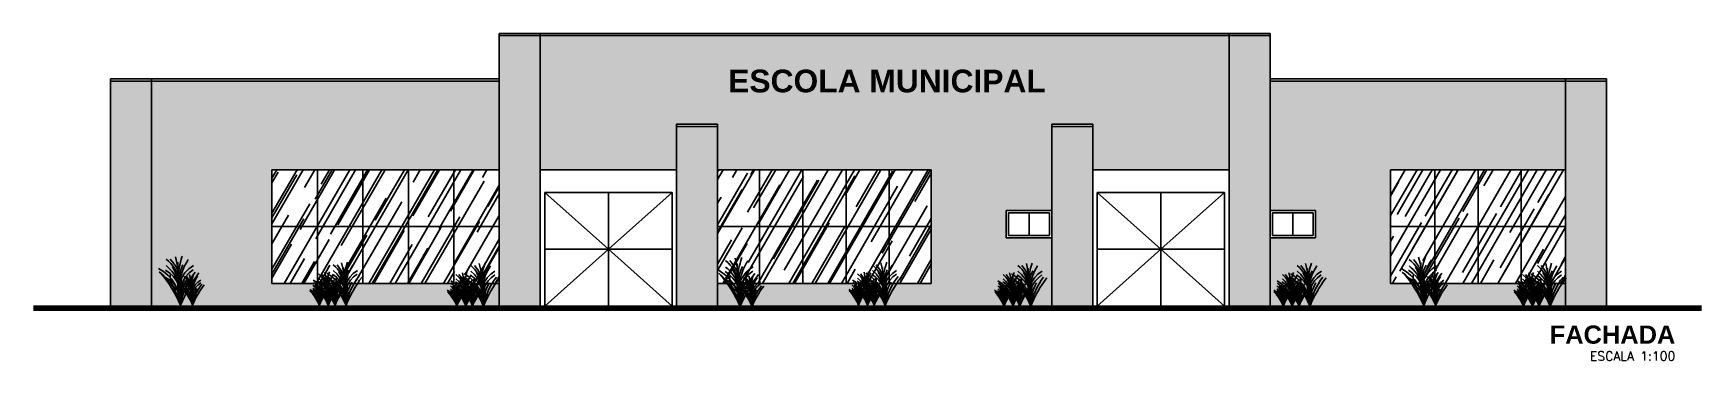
# Model space of a CAD drawing. Extents: x -437 to -220, y 135 to 227.
# Drawn here: x -323.64 to -286.96, y 206.89 to 214.09 of the extents above; entities that cross this region are included whole.
import ezdxf
from ezdxf.enums import TextEntityAlignment as Align

# ---------------------------------------------------------------- set-up
doc = ezdxf.new("R2010")
doc.units = 0
doc.header["$MEASUREMENT"] = 0
for name, color, linetype in [('ALVENARIA', 7, 'CONTINUOUS'), ('ALVENARIA2', 9, 'CONTINUOUS'), ('HATCH', 30, 'CONTINUOUS'), ('JAPOR', 142, 'CONTINUOUS'), ('JARDIM', 90, 'CONTINUOUS'), ('TEXTO2', 40, 'CONTINUOUS'), ('TEXTO5', 5, 'CONTINUOUS')]:
    doc.layers.add(name, color=color, linetype=linetype)
doc.styles.add('SANSSERIFBOLD', font='sasb____.pfb')
doc.styles.add('SIMPLEX', font='SIMPLEX.SHX')
pattern_1 = [(60, (0, 81.377), (0.1169873, 1.20262794), [7.5, -1, 2.5, -0.5]), (60, (0.116, 82.0779), (-0.8259069, -0.1005127), [1.5, -0.165, 3, -0.375]), (60, (-0.24306, 81.80603), (1.0098815, 2.41916605), [4, -0.7, 2, -0.5])]

msp = doc.modelspace()

# ---------------------------------------------------------------- texts
at = {"layer": 'TEXTO2', "style": 'SIMPLEX'}
msp.add_text('ESCALA 1:100', height=0.2, dxfattribs=at).set_placement((-287.534, 206.887), align=Align.RIGHT)
at = {"layer": 'TEXTO5', "style": 'SANSSERIFBOLD'}
msp.add_text('ESCOLA MUNICIPAL', height=0.5, dxfattribs=at).set_placement((-304.87, 212.789), align=Align.CENTER)
msp.add_text('FACHADA', height=0.4, dxfattribs=at).set_placement((-287.534, 207.26), align=Align.RIGHT)

# ---------------------------------------------------------------- hatches: boundary and pattern name
at = {"layer": 'HATCH'}
h = msp.add_hatch(dxfattribs=at)
h.set_pattern_fill('AR-SAND', color=256, scale=0.3, style=0)
h.set_pattern_definition([(37.5, (0, 81.377), (-0.018898, 0.5780471), [0, -0.456, 0, -0.51, 0, -0.4875]), (7.5, (0, 81.377), (0.530933, 0.8466438), [0, -0.246, 0, -0.411, 0, -0.1575]), (327.5, (-0.369, 81.377), (0.93424256, 0.0016977), [0, -0.15, 0, -0.54, 0, -0.705]), (317.5, (-0.369, 81.377), (0.901838, 0.2633027), [0, -0.075, 0, -0.354, 0, -0.405])])
h.paths.add_polyline_path([(-289.946, 208.087), (-289.046, 208.087), (-289.046, 213.037), (-289.946, 213.037)])
h.paths.add_polyline_path([(-296.446, 214.037), (-297.346, 214.037), (-297.346, 208.087), (-296.446, 208.087)])
h.paths.add_polyline_path([(-301.246, 208.087), (-300.346, 208.087), (-300.346, 212.037), (-301.246, 212.037)])
h.paths.add_polyline_path([(-309.496, 208.087), (-308.596, 208.087), (-308.596, 212.037), (-309.496, 212.037)])
h.paths.add_polyline_path([(-312.496, 214.037), (-313.396, 214.037), (-313.396, 208.087), (-312.496, 208.087)])
h.paths.add_polyline_path([(-321.946, 208.087), (-321.046, 208.087), (-321.046, 213.037), (-321.946, 213.037)])
h = msp.add_hatch(dxfattribs=at)
h.set_pattern_fill('DOTS', color=256, scale=2, style=0)
h.set_pattern_definition([(0, (0, 81.37702), (0.0625, 0.125), [0, -0.125])])
h.paths.add_polyline_path([(-321.046, 213.037), (-321.046, 208.087), (-313.396, 208.087), (-313.396, 208.587), (-318.396, 208.587), (-318.396, 211.087), (-313.396, 211.087), (-313.396, 213.037)])
h.paths.add_polyline_path([(-312.496, 211.087), (-309.496, 211.087), (-309.496, 212.087), (-308.596, 212.087), (-308.596, 211.087), (-303.896, 211.087), (-303.896, 208.587), (-308.596, 208.587), (-308.596, 208.087), (-301.246, 208.087), (-301.246, 209.587), (-302.246, 209.587), (-302.246, 210.187), (-301.246, 210.187), (-301.246, 212.087), (-300.346, 212.087), (-300.346, 211.087), (-297.346, 211.087), (-297.346, 214.037), (-312.496, 214.037)])
h.paths.add_polyline_path([(-296.446, 210.187), (-295.446, 210.187), (-295.446, 209.587), (-296.446, 209.587), (-296.446, 208.087), (-289.946, 208.087), (-289.946, 208.587), (-293.796, 208.587), (-293.796, 211.087), (-289.946, 211.087), (-289.946, 213.037), (-296.446, 213.037)])
h.paths.add_polyline_path([(-308.392, 212.642), (-301.348, 212.642), (-301.348, 213.428), (-308.392, 213.428)], flags=24)
at = {"layer": 'JAPOR'}
h = msp.add_hatch(dxfattribs=at)
h.set_pattern_fill('AR-RROOF', color=256, scale=0.5, angle=60, style=0)
h.set_pattern_definition(pattern_1)
h.paths.add_polyline_path([(-317.396, 211.087), (-318.396, 211.087), (-318.396, 209.837), (-317.396, 209.837)])
h.paths.add_polyline_path([(-316.396, 211.087), (-317.396, 211.087), (-317.396, 209.837), (-316.396, 209.837)])
h.paths.add_polyline_path([(-315.396, 211.087), (-316.396, 211.087), (-316.396, 209.837), (-315.396, 209.837)])
h.paths.add_polyline_path([(-314.396, 211.087), (-315.396, 211.087), (-315.396, 209.837), (-314.396, 209.837)])
h.paths.add_polyline_path([(-313.396, 211.087), (-314.396, 211.087), (-314.396, 209.837), (-313.396, 209.837)])
h.paths.add_polyline_path([(-313.396, 209.837), (-314.396, 209.837), (-314.396, 208.587), (-313.396, 208.587)])
h.paths.add_polyline_path([(-314.396, 209.837), (-315.396, 209.837), (-315.396, 208.587), (-314.396, 208.587)])
h.paths.add_polyline_path([(-315.396, 209.837), (-316.396, 209.837), (-316.396, 208.587), (-315.396, 208.587)])
h.paths.add_polyline_path([(-316.396, 209.837), (-317.396, 209.837), (-317.396, 208.587), (-316.396, 208.587)])
h.paths.add_polyline_path([(-317.396, 209.837), (-318.396, 209.837), (-318.396, 208.587), (-317.396, 208.587)])
h = msp.add_hatch(dxfattribs=at)
h.set_pattern_fill('AR-RROOF', color=256, scale=0.5, angle=60, style=0)
h.set_pattern_definition(pattern_1)
h.paths.add_polyline_path([(-307.671, 211.087), (-308.596, 211.087), (-308.596, 209.837), (-307.671, 209.837)])
h.paths.add_polyline_path([(-307.671, 209.837), (-306.721, 209.837), (-306.721, 211.087), (-307.671, 211.087)])
h.paths.add_polyline_path([(-305.771, 211.087), (-306.721, 211.087), (-306.721, 209.837), (-305.771, 209.837)])
h.paths.add_polyline_path([(-304.821, 211.087), (-305.771, 211.087), (-305.771, 209.837), (-304.821, 209.837)])
h.paths.add_polyline_path([(-304.821, 209.837), (-303.896, 209.837), (-303.896, 211.087), (-304.821, 211.087)])
h.paths.add_polyline_path([(-303.896, 208.587), (-303.896, 209.837), (-304.821, 209.837), (-304.821, 208.587)])
h.paths.add_polyline_path([(-304.821, 209.837), (-305.771, 209.837), (-305.771, 208.587), (-304.821, 208.587)])
h.paths.add_polyline_path([(-305.771, 209.837), (-306.721, 209.837), (-306.721, 208.587), (-305.771, 208.587)])
h.paths.add_polyline_path([(-307.671, 208.587), (-306.721, 208.587), (-306.721, 209.837), (-307.671, 209.837)])
h.paths.add_polyline_path([(-308.596, 208.587), (-307.671, 208.587), (-307.671, 209.837), (-308.596, 209.837)])
h = msp.add_hatch(dxfattribs=at)
h.set_pattern_fill('AR-RROOF', color=256, scale=0.5, angle=60, style=0)
h.set_pattern_definition(pattern_1)
h.paths.add_polyline_path([(-292.821, 211.087), (-293.796, 211.087), (-293.796, 209.837), (-292.821, 209.837)])
h.paths.add_polyline_path([(-291.871, 211.087), (-292.821, 211.087), (-292.821, 209.837), (-291.871, 209.837)])
h.paths.add_polyline_path([(-290.921, 211.087), (-291.871, 211.087), (-291.871, 209.837), (-290.921, 209.837)])
h.paths.add_polyline_path([(-289.946, 211.087), (-290.921, 211.087), (-290.921, 209.837), (-289.946, 209.837)])
h.paths.add_polyline_path([(-289.946, 209.837), (-290.921, 209.837), (-290.921, 208.587), (-289.946, 208.587)])
h.paths.add_polyline_path([(-290.921, 209.837), (-291.871, 209.837), (-291.871, 208.587), (-290.921, 208.587)])
h.paths.add_polyline_path([(-291.871, 209.837), (-292.821, 209.837), (-292.821, 208.587), (-291.871, 208.587)])
h.paths.add_polyline_path([(-292.821, 209.837), (-293.796, 209.837), (-293.796, 208.587), (-292.821, 208.587)])

# ---------------------------------------------------------------- linework, layer by layer
at = {"layer": 'ALVENARIA'}
for p, q in [((-313.396, 214.087), (-296.446, 214.087)), ((-313.396, 214.037), (-296.446, 214.037)), ((-321.946, 213.087), (-313.396, 213.087)), ((-321.946, 213.037), (-313.396, 213.037)), ((-296.446, 213.087), (-289.046, 213.087)), ((-296.446, 213.037), (-289.046, 213.037)), ((-309.496, 211.087), (-309.496, 208.087)), ((-300.346, 211.087), (-300.346, 208.087))]:
    msp.add_line(p, q, dxfattribs=at)
at = {"layer": 'ALVENARIA2'}
for p, q in [((-313.396, 214.087), (-313.396, 208.087)), ((-312.496, 214.087), (-312.496, 208.087)), ((-297.346, 214.087), (-297.346, 208.087)), ((-296.446, 214.087), (-296.446, 208.087)), ((-321.946, 213.087), (-321.946, 208.087)), ((-321.046, 213.087), (-321.046, 208.087)), ((-289.946, 213.087), (-289.946, 208.087)), ((-289.046, 213.087), (-289.046, 208.087)), ((-309.496, 212.087), (-309.496, 208.087)), ((-309.496, 212.087), (-308.596, 212.087)), ((-308.596, 212.087), (-308.596, 208.087)), ((-301.246, 212.087), (-301.246, 208.087)), ((-301.246, 212.087), (-300.346, 212.087)), ((-300.346, 212.087), (-300.346, 208.087)), ((-309.496, 212.037), (-308.596, 212.037)), ((-301.246, 212.037), (-300.346, 212.037)), ((-312.496, 211.087), (-309.496, 211.087)), ((-300.346, 211.087), (-297.346, 211.087)), ((-323.643, 208.087), (-286.955, 208.087)), ((-323.643, 208.057), (-286.955, 208.057)), ((-323.643, 208.027), (-286.955, 208.027)), ((-323.643, 207.997), (-286.955, 207.997))]:
    msp.add_line(p, q, dxfattribs=at)
at = {"layer": 'JAPOR'}
for p, q in [((-318.396, 211.087), (-313.396, 211.087)), ((-318.396, 208.587), (-318.396, 211.087)), ((-317.396, 211.087), (-317.396, 208.587)), ((-316.396, 211.087), (-316.396, 208.587)), ((-315.396, 211.087), (-315.396, 208.587)), ((-314.396, 211.087), (-314.396, 208.587)), ((-308.596, 211.087), (-308.596, 208.587)), ((-308.596, 211.087), (-303.896, 211.087)), ((-307.671, 211.087), (-307.671, 208.587)), ((-306.721, 211.087), (-306.721, 208.587)), ((-305.771, 211.087), (-305.771, 208.587)), ((-304.821, 211.087), (-304.821, 208.587)), ((-303.896, 211.087), (-303.896, 208.587)), ((-293.796, 211.087), (-289.946, 211.087)), ((-293.796, 208.587), (-293.796, 211.087)), ((-292.821, 211.087), (-292.821, 208.587)), ((-291.871, 211.087), (-291.871, 208.587)), ((-290.921, 211.087), (-290.921, 208.587)), ((-312.396, 210.587), (-312.396, 208.087)), ((-312.396, 210.587), (-309.596, 210.587)), ((-312.396, 210.587), (-310.996, 209.337)), ((-310.996, 210.587), (-310.996, 208.087)), ((-309.596, 210.587), (-310.996, 209.337)), ((-309.596, 208.087), (-309.596, 210.587)), ((-300.246, 210.587), (-300.246, 208.087)), ((-300.246, 210.587), (-297.446, 210.587)), ((-300.246, 210.587), (-298.846, 209.337)), ((-297.446, 210.587), (-298.846, 209.337)), ((-298.846, 210.587), (-298.846, 208.087)), ((-297.446, 208.087), (-297.446, 210.587)), ((-302.246, 209.587), (-302.246, 210.187)), ((-302.246, 210.187), (-301.246, 210.187)), ((-302.196, 209.637), (-302.196, 210.137)), ((-302.196, 210.137), (-301.296, 210.137)), ((-301.746, 209.637), (-301.746, 210.137)), ((-301.296, 210.137), (-301.296, 209.637)), ((-296.446, 210.187), (-295.446, 210.187)), ((-296.396, 210.137), (-295.496, 210.137)), ((-296.396, 210.137), (-296.396, 209.637)), ((-295.946, 209.637), (-295.946, 210.137)), ((-295.496, 209.637), (-295.496, 210.137)), ((-295.446, 209.587), (-295.446, 210.187)), ((-318.396, 209.837), (-313.396, 209.837)), ((-308.596, 209.837), (-303.896, 209.837)), ((-302.246, 209.587), (-301.246, 209.587)), ((-302.196, 209.637), (-301.296, 209.637)), ((-296.446, 209.587), (-295.446, 209.587)), ((-296.396, 209.637), (-295.496, 209.637)), ((-293.796, 209.837), (-289.946, 209.837)), ((-310.996, 209.337), (-312.396, 208.087)), ((-310.996, 209.337), (-312.396, 209.337)), ((-310.996, 209.337), (-309.596, 208.087)), ((-310.996, 209.337), (-309.596, 209.337)), ((-298.846, 209.337), (-300.246, 208.087)), ((-298.846, 209.337), (-300.246, 209.337)), ((-298.846, 209.337), (-297.446, 208.087)), ((-298.846, 209.337), (-297.446, 209.337)), ((-318.396, 208.587), (-313.396, 208.587)), ((-308.596, 208.587), (-303.896, 208.587)), ((-293.796, 208.587), (-289.946, 208.587))]:
    msp.add_line(p, q, dxfattribs=at)
at = {"layer": 'JARDIM'}
for centre, radius, start, end in [((-321.359, 208.364), 0.988, 344.9797, 50.0693), ((-321.44, 208.409), 1.077, 344.4694, 41.2642), ((-324.033, 208.266), 3.632, 357.5011, 14.419), ((-318.643, 208.587), 1.826, 160.8821, 195.2212), ((-311.727, 208.234), 3.632, 357.5011, 14.419), ((-306.337, 208.556), 1.826, 160.8821, 195.2212), ((-296.696, 208.26), 3.632, 357.5011, 14.419), ((-291.306, 208.581), 1.826, 160.8821, 195.2212), ((-321.33, 208.099), 0.926, 0.5893, 61.5589), ((-321.697, 207.794), 1.331, 13.6645, 51.9336), ((-323.074, 206.943), 2.913, 23.5783, 39.8451), ((-321.104, 208.265), 0.717, 347.3866, 59.1762), ((-321.289, 208.277), 0.9, 349.1565, 51.1963), ((-321.7, 208.271), 1.306, 352.8396, 31.2932), ((-314.542, 208.981), 5.927, 179.2871, 188.4708), ((-319.314, 208.489), 1.155, 154.1019, 199.2519), ((-319.77, 208.384), 0.692, 120.3323, 203.5015), ((-319.17, 208.416), 1.273, 146.8431, 193.987), ((-319.749, 208.313), 0.687, 123.1455, 197.336), ((-318.822, 207.84), 1.606, 141.7571, 170.3854), ((-317.481, 206.922), 3.155, 143.1018, 157.9276), ((-320.745, 208.27), 0.626, 344.9797, 50.0693), ((-322.439, 208.208), 2.3, 357.5011, 14.419), ((-319.025, 208.412), 1.157, 160.8821, 195.2212), ((-317.809, 208.281), 0.676, 344.9797, 50.0693), ((-317.865, 208.312), 0.737, 344.4694, 41.2642), ((-319.639, 208.214), 2.485, 357.5011, 14.419), ((-315.95, 208.434), 1.25, 160.8821, 195.2212), ((-313.144, 208.703), 4.056, 179.2871, 188.4708), ((-317.58, 208.095), 0.814, 0.5893, 61.5589), ((-316.311, 208.316), 0.871, 146.8431, 193.987), ((-317.382, 208.241), 0.63, 347.3866, 59.1762), ((-317.605, 208.328), 0.868, 344.9797, 50.0693), ((-317.544, 208.252), 0.791, 349.1565, 51.1963), ((-317.677, 208.368), 0.947, 344.4694, 41.2642), ((-317.906, 208.246), 1.148, 352.8396, 31.2932), ((-319.956, 208.243), 3.193, 357.5011, 14.419), ((-315.218, 208.525), 1.605, 160.8821, 195.2212), ((-311.612, 208.871), 5.211, 179.2871, 188.4708), ((-315.808, 208.438), 1.016, 154.1019, 199.2519), ((-316.209, 208.346), 0.608, 120.3323, 203.5015), ((-315.681, 208.374), 1.119, 146.8431, 193.987), ((-316.19, 208.283), 0.604, 123.1455, 197.336), ((-314.785, 208.265), 0.676, 344.9797, 50.0693), ((-314.841, 208.296), 0.737, 344.4694, 41.2642), ((-316.615, 208.198), 2.485, 357.5011, 14.419), ((-312.926, 208.418), 1.25, 160.8821, 195.2212), ((-314.556, 208.079), 0.814, 0.5893, 61.5589), ((-313.287, 208.3), 0.871, 146.8431, 193.987), ((-314.357, 208.225), 0.63, 347.3866, 59.1762), ((-314.581, 208.312), 0.868, 344.9797, 50.0693), ((-314.519, 208.236), 0.791, 349.1565, 51.1963), ((-314.653, 208.352), 0.947, 344.4694, 41.2642), ((-314.881, 208.23), 1.148, 352.8396, 31.2932), ((-316.932, 208.227), 3.193, 357.5011, 14.419), ((-308.588, 208.855), 5.211, 179.2871, 188.4708), ((-312.783, 208.422), 1.016, 154.1019, 199.2519), ((-312.193, 208.509), 1.605, 160.8821, 195.2212), ((-313.184, 208.33), 0.608, 120.3323, 203.5015), ((-312.656, 208.358), 1.119, 146.8431, 193.987), ((-313.166, 208.267), 0.604, 123.1455, 197.336), ((-309.025, 208.067), 0.926, 0.5893, 61.5589), ((-309.392, 207.762), 1.331, 13.6645, 51.9336), ((-310.768, 206.911), 2.913, 23.5783, 39.8451), ((-308.799, 208.233), 0.717, 347.3866, 59.1762), ((-309.053, 208.332), 0.988, 344.9797, 50.0693), ((-308.983, 208.245), 0.9, 349.1565, 51.1963), ((-309.135, 208.377), 1.077, 344.4694, 41.2642), ((-309.395, 208.239), 1.306, 352.8396, 31.2932), ((-302.236, 208.949), 5.927, 179.2871, 188.4708), ((-307.009, 208.457), 1.155, 154.1019, 199.2519), ((-307.465, 208.352), 0.692, 120.3323, 203.5015), ((-306.864, 208.384), 1.273, 146.8431, 193.987), ((-307.443, 208.281), 0.687, 123.1455, 197.336), ((-306.516, 207.808), 1.606, 141.7571, 170.3854), ((-305.175, 206.89), 3.155, 143.1018, 157.9276), ((-306.719, 208.38), 1.157, 160.8821, 195.2212), ((-305.952, 208.281), 0.676, 344.9797, 50.0693), ((-306.008, 208.312), 0.737, 344.4694, 41.2642), ((-307.782, 208.214), 2.485, 357.5011, 14.419), ((-304.093, 208.434), 1.25, 160.8821, 195.2212), ((-301.287, 208.703), 4.056, 179.2871, 188.4708), ((-305.723, 208.095), 0.814, 0.5893, 61.5589), ((-304.454, 208.316), 0.871, 146.8431, 193.987), ((-305.524, 208.241), 0.63, 347.3866, 59.1762), ((-305.748, 208.328), 0.868, 344.9797, 50.0693), ((-305.686, 208.252), 0.791, 349.1565, 51.1963), ((-305.82, 208.368), 0.947, 344.4694, 41.2642), ((-306.048, 208.246), 1.148, 352.8396, 31.2932), ((-308.099, 208.243), 3.193, 357.5011, 14.419), ((-299.755, 208.871), 5.211, 179.2871, 188.4708), ((-303.95, 208.438), 1.016, 154.1019, 199.2519), ((-303.36, 208.525), 1.605, 160.8821, 195.2212), ((-304.351, 208.346), 0.608, 120.3323, 203.5015), ((-303.823, 208.374), 1.119, 146.8431, 193.987), ((-304.333, 208.283), 0.604, 123.1455, 197.336), ((-302.751, 208.265), 0.676, 344.9797, 50.0693), ((-302.807, 208.296), 0.737, 344.4694, 41.2642), ((-304.581, 208.198), 2.485, 357.5011, 14.419), ((-300.893, 208.418), 1.25, 160.8821, 195.2212), ((-302.523, 208.079), 0.814, 0.5893, 61.5589), ((-301.253, 208.3), 0.871, 146.8431, 193.987), ((-302.324, 208.225), 0.63, 347.3866, 59.1762), ((-302.548, 208.312), 0.868, 344.9797, 50.0693), ((-302.486, 208.236), 0.791, 349.1565, 51.1963), ((-302.619, 208.352), 0.947, 344.4694, 41.2642), ((-302.848, 208.23), 1.148, 352.8396, 31.2932), ((-304.898, 208.227), 3.193, 357.5011, 14.419), ((-296.555, 208.855), 5.211, 179.2871, 188.4708), ((-300.75, 208.422), 1.016, 154.1019, 199.2519), ((-300.16, 208.509), 1.605, 160.8821, 195.2212), ((-301.151, 208.33), 0.608, 120.3323, 203.5015), ((-300.623, 208.358), 1.119, 146.8431, 193.987), ((-301.132, 208.267), 0.604, 123.1455, 197.336), ((-296.61, 208.265), 0.676, 344.9797, 50.0693), ((-296.666, 208.296), 0.737, 344.4694, 41.2642), ((-298.44, 208.198), 2.485, 357.5011, 14.419), ((-294.751, 208.418), 1.25, 160.8821, 195.2212), ((-296.381, 208.079), 0.814, 0.5893, 61.5589), ((-295.112, 208.3), 0.871, 146.8431, 193.987), ((-296.182, 208.225), 0.63, 347.3866, 59.1762), ((-296.406, 208.312), 0.868, 344.9797, 50.0693), ((-296.345, 208.236), 0.791, 349.1565, 51.1963), ((-296.478, 208.352), 0.947, 344.4694, 41.2642), ((-296.707, 208.23), 1.148, 352.8396, 31.2932), ((-298.757, 208.227), 3.193, 357.5011, 14.419), ((-294.018, 208.509), 1.605, 160.8821, 195.2212), ((-290.413, 208.855), 5.211, 179.2871, 188.4708), ((-294.609, 208.422), 1.016, 154.1019, 199.2519), ((-295.009, 208.33), 0.608, 120.3323, 203.5015), ((-294.482, 208.358), 1.119, 146.8431, 193.987), ((-294.991, 208.267), 0.604, 123.1455, 197.336), ((-293.993, 208.092), 0.926, 0.5893, 61.5589), ((-294.361, 207.787), 1.331, 13.6645, 51.9336), ((-295.737, 206.937), 2.913, 23.5783, 39.8451), ((-293.767, 208.258), 0.717, 347.3866, 59.1762), ((-294.022, 208.358), 0.988, 344.9797, 50.0693), ((-293.952, 208.271), 0.9, 349.1565, 51.1963), ((-294.104, 208.403), 1.077, 344.4694, 41.2642), ((-294.364, 208.265), 1.306, 352.8396, 31.2932), ((-287.205, 208.975), 5.927, 179.2871, 188.4708), ((-291.977, 208.483), 1.155, 154.1019, 199.2519), ((-292.433, 208.378), 0.692, 120.3323, 203.5015), ((-291.833, 208.409), 1.273, 146.8431, 193.987), ((-292.412, 208.306), 0.687, 123.1455, 197.336), ((-291.485, 207.834), 1.606, 141.7571, 170.3854), ((-290.144, 206.916), 3.155, 143.1018, 157.9276), ((-295.102, 208.202), 2.3, 357.5011, 14.419), ((-291.688, 208.405), 1.157, 160.8821, 195.2212), ((-291.329, 208.265), 0.676, 344.9797, 50.0693), ((-291.385, 208.296), 0.737, 344.4694, 41.2642), ((-293.159, 208.198), 2.485, 357.5011, 14.419), ((-289.471, 208.418), 1.25, 160.8821, 195.2212), ((-291.101, 208.079), 0.814, 0.5893, 61.5589), ((-289.831, 208.3), 0.871, 146.8431, 193.987), ((-290.902, 208.225), 0.63, 347.3866, 59.1762), ((-291.125, 208.312), 0.868, 344.9797, 50.0693), ((-291.064, 208.236), 0.791, 349.1565, 51.1963), ((-291.197, 208.352), 0.947, 344.4694, 41.2642), ((-291.426, 208.23), 1.148, 352.8396, 31.2932), ((-293.476, 208.227), 3.193, 357.5011, 14.419), ((-285.133, 208.855), 5.211, 179.2871, 188.4708), ((-288.738, 208.509), 1.605, 160.8821, 195.2212), ((-289.328, 208.422), 1.016, 154.1019, 199.2519), ((-289.729, 208.33), 0.608, 120.3323, 203.5015), ((-289.201, 208.358), 1.119, 146.8431, 193.987), ((-289.71, 208.267), 0.604, 123.1455, 197.336), ((-320.981, 208.184), 0.582, 352.4941, 65.4078), ((-320.727, 208.102), 0.586, 0.5893, 61.5589), ((-320.96, 207.909), 0.843, 13.6645, 51.9336), ((-321.832, 207.37), 1.845, 23.5783, 39.8451), ((-319.449, 208.173), 0.957, 147.5461, 183.8583), ((-320.506, 208.156), 0.369, 352.4941, 65.4078), ((-320.584, 208.207), 0.454, 347.3866, 59.1762), ((-320.701, 208.215), 0.57, 349.1565, 51.1963), ((-320.797, 208.299), 0.682, 344.4694, 41.2642), ((-320.962, 208.211), 0.827, 352.8396, 31.2932), ((-316.427, 208.661), 3.755, 179.2871, 188.4708), ((-319.45, 208.349), 0.732, 154.1019, 199.2519), ((-319.739, 208.283), 0.438, 120.3323, 203.5015), ((-319.359, 208.303), 0.806, 146.8431, 193.987), ((-319.725, 208.238), 0.435, 123.1455, 197.336), ((-319.536, 208.149), 0.606, 147.5461, 183.8583), ((-319.138, 207.938), 1.017, 141.7571, 170.3854), ((-318.289, 207.357), 1.999, 143.1018, 157.9276), ((-317.756, 208.102), 0.401, 0.5893, 61.5589), ((-317.915, 207.97), 0.577, 13.6645, 51.9336), ((-318.511, 207.601), 1.263, 23.5783, 39.8451), ((-317.658, 208.174), 0.311, 347.3866, 59.1762), ((-317.768, 208.217), 0.428, 344.9797, 50.0693), ((-317.738, 208.179), 0.39, 349.1565, 51.1963), ((-317.79, 208.099), 0.634, 0.5893, 61.5589), ((-318.041, 207.891), 0.911, 13.6645, 51.9336), ((-318.983, 207.309), 1.993, 23.5783, 39.8451), ((-317.803, 208.236), 0.467, 344.4694, 41.2642), ((-317.916, 208.176), 0.566, 352.8396, 31.2932), ((-318.927, 208.175), 1.574, 357.5011, 14.419), ((-317.551, 208.158), 0.398, 352.4941, 65.4078), ((-317.635, 208.213), 0.491, 347.3866, 59.1762), ((-316.591, 208.314), 0.792, 160.8821, 195.2212), ((-314.813, 208.484), 2.57, 179.2871, 188.4708), ((-316.882, 208.271), 0.501, 154.1019, 199.2519), ((-317.079, 208.225), 0.3, 120.3323, 203.5015), ((-317.761, 208.222), 0.616, 349.1565, 51.1963), ((-316.819, 208.239), 0.552, 146.8431, 193.987), ((-317.07, 208.195), 0.298, 123.1455, 197.336), ((-316.668, 207.99), 0.696, 141.7571, 170.3854), ((-316.087, 207.592), 1.368, 143.1018, 157.9276), ((-318.043, 208.217), 0.894, 352.8396, 31.2932), ((-317.41, 208.102), 0.401, 0.5893, 61.5589), ((-317.569, 207.97), 0.577, 13.6645, 51.9336), ((-316.41, 208.367), 0.791, 154.1019, 199.2519), ((-318.166, 207.601), 1.263, 23.5783, 39.8451), ((-316.722, 208.295), 0.474, 120.3323, 203.5015), ((-317.903, 207.827), 1.17, 13.6645, 51.9336), ((-316.707, 208.246), 0.47, 123.1455, 197.336), ((-316.502, 208.15), 0.655, 147.5461, 183.8583), ((-316.073, 207.922), 1.099, 141.7571, 170.3854), ((-315.155, 207.294), 2.159, 143.1018, 157.9276), ((-317.312, 208.174), 0.311, 347.3866, 59.1762), ((-317.422, 208.217), 0.428, 344.9797, 50.0693), ((-317.392, 208.179), 0.39, 349.1565, 51.1963), ((-319.113, 207.079), 2.56, 23.5783, 39.8451), ((-317.458, 208.236), 0.467, 344.4694, 41.2642), ((-317.571, 208.176), 0.566, 352.8396, 31.2932), ((-317.274, 208.17), 0.512, 352.4941, 65.4078), ((-318.582, 208.175), 1.574, 357.5011, 14.419), ((-316.245, 208.314), 0.792, 160.8821, 195.2212), ((-314.467, 208.484), 2.57, 179.2871, 188.4708), ((-316.536, 208.271), 0.501, 154.1019, 199.2519), ((-316.734, 208.225), 0.3, 120.3323, 203.5015), ((-316.473, 208.239), 0.552, 146.8431, 193.987), ((-316.724, 208.195), 0.298, 123.1455, 197.336), ((-316.323, 207.99), 0.696, 141.7571, 170.3854), ((-315.741, 207.592), 1.368, 143.1018, 157.9276), ((-315.927, 208.16), 0.842, 147.5461, 183.8583), ((-315.375, 207.868), 1.411, 141.7571, 170.3854), ((-314.196, 207.061), 2.774, 143.1018, 157.9276), ((-314.731, 208.086), 0.401, 0.5893, 61.5589), ((-314.891, 207.954), 0.577, 13.6645, 51.9336), ((-315.487, 207.585), 1.263, 23.5783, 39.8451), ((-314.633, 208.158), 0.311, 347.3866, 59.1762), ((-314.744, 208.201), 0.428, 344.9797, 50.0693), ((-314.713, 208.163), 0.39, 349.1565, 51.1963), ((-314.765, 208.083), 0.634, 0.5893, 61.5589), ((-315.017, 207.875), 0.911, 13.6645, 51.9336), ((-315.959, 207.293), 1.993, 23.5783, 39.8451), ((-314.779, 208.22), 0.467, 344.4694, 41.2642), ((-314.892, 208.16), 0.566, 352.8396, 31.2932), ((-315.903, 208.159), 1.574, 357.5011, 14.419), ((-314.527, 208.142), 0.398, 352.4941, 65.4078), ((-314.611, 208.197), 0.491, 347.3866, 59.1762), ((-313.566, 208.298), 0.792, 160.8821, 195.2212), ((-311.789, 208.468), 2.57, 179.2871, 188.4708), ((-313.857, 208.255), 0.501, 154.1019, 199.2519), ((-314.055, 208.209), 0.3, 120.3323, 203.5015), ((-314.737, 208.206), 0.616, 349.1565, 51.1963), ((-313.795, 208.223), 0.552, 146.8431, 193.987), ((-314.046, 208.179), 0.298, 123.1455, 197.336), ((-313.644, 207.974), 0.696, 141.7571, 170.3854), ((-313.063, 207.576), 1.368, 143.1018, 157.9276), ((-315.019, 208.201), 0.894, 352.8396, 31.2932), ((-314.386, 208.086), 0.401, 0.5893, 61.5589), ((-314.545, 207.954), 0.577, 13.6645, 51.9336), ((-310.12, 208.687), 4.056, 179.2871, 188.4708), ((-313.385, 208.351), 0.791, 154.1019, 199.2519), ((-315.142, 207.585), 1.263, 23.5783, 39.8451), ((-313.698, 208.279), 0.474, 120.3323, 203.5015), ((-314.879, 207.811), 1.17, 13.6645, 51.9336), ((-313.683, 208.23), 0.47, 123.1455, 197.336), ((-313.478, 208.134), 0.655, 147.5461, 183.8583), ((-313.048, 207.906), 1.099, 141.7571, 170.3854), ((-312.131, 207.279), 2.159, 143.1018, 157.9276), ((-314.288, 208.158), 0.311, 347.3866, 59.1762), ((-316.089, 207.063), 2.56, 23.5783, 39.8451), ((-314.398, 208.201), 0.428, 344.9797, 50.0693), ((-314.368, 208.163), 0.39, 349.1565, 51.1963), ((-314.434, 208.22), 0.467, 344.4694, 41.2642), ((-314.546, 208.16), 0.566, 352.8396, 31.2932), ((-314.249, 208.154), 0.512, 352.4941, 65.4078), ((-315.557, 208.159), 1.574, 357.5011, 14.419), ((-313.221, 208.298), 0.792, 160.8821, 195.2212), ((-311.443, 208.468), 2.57, 179.2871, 188.4708), ((-313.512, 208.255), 0.501, 154.1019, 199.2519), ((-313.709, 208.209), 0.3, 120.3323, 203.5015), ((-313.449, 208.223), 0.552, 146.8431, 193.987), ((-313.7, 208.179), 0.298, 123.1455, 197.336), ((-313.298, 207.974), 0.696, 141.7571, 170.3854), ((-312.717, 207.576), 1.368, 143.1018, 157.9276), ((-312.902, 208.144), 0.842, 147.5461, 183.8583), ((-312.35, 207.852), 1.411, 141.7571, 170.3854), ((-311.172, 207.045), 2.774, 143.1018, 157.9276), ((-308.676, 208.152), 0.582, 352.4941, 65.4078), ((-308.422, 208.07), 0.586, 0.5893, 61.5589), ((-308.655, 207.877), 0.843, 13.6645, 51.9336), ((-309.526, 207.338), 1.845, 23.5783, 39.8451), ((-307.144, 208.141), 0.957, 147.5461, 183.8583), ((-308.201, 208.124), 0.369, 352.4941, 65.4078), ((-308.279, 208.175), 0.454, 347.3866, 59.1762), ((-308.44, 208.238), 0.626, 344.9797, 50.0693), ((-308.396, 208.183), 0.57, 349.1565, 51.1963), ((-308.492, 208.267), 0.682, 344.4694, 41.2642), ((-308.656, 208.179), 0.827, 352.8396, 31.2932), ((-310.134, 208.176), 2.3, 357.5011, 14.419), ((-304.122, 208.629), 3.755, 179.2871, 188.4708), ((-307.145, 208.317), 0.732, 154.1019, 199.2519), ((-307.434, 208.251), 0.438, 120.3323, 203.5015), ((-307.053, 208.271), 0.806, 146.8431, 193.987), ((-307.42, 208.206), 0.435, 123.1455, 197.336), ((-307.23, 208.117), 0.606, 147.5461, 183.8583), ((-306.833, 207.906), 1.017, 141.7571, 170.3854), ((-305.983, 207.325), 1.999, 143.1018, 157.9276), ((-305.898, 208.102), 0.401, 0.5893, 61.5589), ((-306.058, 207.97), 0.577, 13.6645, 51.9336), ((-306.654, 207.601), 1.263, 23.5783, 39.8451), ((-305.8, 208.174), 0.311, 347.3866, 59.1762), ((-305.911, 208.217), 0.428, 344.9797, 50.0693), ((-305.88, 208.179), 0.39, 349.1565, 51.1963), ((-305.932, 208.099), 0.634, 0.5893, 61.5589), ((-306.184, 207.891), 0.911, 13.6645, 51.9336), ((-307.126, 207.309), 1.993, 23.5783, 39.8451), ((-305.946, 208.236), 0.467, 344.4694, 41.2642), ((-306.059, 208.176), 0.566, 352.8396, 31.2932), ((-307.07, 208.175), 1.574, 357.5011, 14.419), ((-305.694, 208.158), 0.398, 352.4941, 65.4078), ((-305.778, 208.213), 0.491, 347.3866, 59.1762), ((-304.733, 208.314), 0.792, 160.8821, 195.2212), ((-302.956, 208.484), 2.57, 179.2871, 188.4708), ((-305.024, 208.271), 0.501, 154.1019, 199.2519), ((-305.222, 208.225), 0.3, 120.3323, 203.5015), ((-305.904, 208.222), 0.616, 349.1565, 51.1963), ((-304.962, 208.239), 0.552, 146.8431, 193.987), ((-305.213, 208.195), 0.298, 123.1455, 197.336), ((-304.811, 207.99), 0.696, 141.7571, 170.3854), ((-304.23, 207.592), 1.368, 143.1018, 157.9276), ((-306.186, 208.217), 0.894, 352.8396, 31.2932), ((-305.553, 208.102), 0.401, 0.5893, 61.5589), ((-305.712, 207.97), 0.577, 13.6645, 51.9336), ((-304.552, 208.367), 0.791, 154.1019, 199.2519), ((-306.309, 207.601), 1.263, 23.5783, 39.8451), ((-304.865, 208.295), 0.474, 120.3323, 203.5015), ((-306.046, 207.827), 1.17, 13.6645, 51.9336), ((-304.85, 208.246), 0.47, 123.1455, 197.336), ((-304.645, 208.15), 0.655, 147.5461, 183.8583), ((-304.215, 207.922), 1.099, 141.7571, 170.3854), ((-303.298, 207.294), 2.159, 143.1018, 157.9276), ((-305.455, 208.174), 0.311, 347.3866, 59.1762), ((-307.256, 207.079), 2.56, 23.5783, 39.8451), ((-305.565, 208.217), 0.428, 344.9797, 50.0693), ((-305.535, 208.179), 0.39, 349.1565, 51.1963), ((-305.601, 208.236), 0.467, 344.4694, 41.2642), ((-305.713, 208.176), 0.566, 352.8396, 31.2932), ((-305.416, 208.17), 0.512, 352.4941, 65.4078), ((-306.724, 208.175), 1.574, 357.5011, 14.419), ((-304.388, 208.314), 0.792, 160.8821, 195.2212), ((-302.61, 208.484), 2.57, 179.2871, 188.4708), ((-304.679, 208.271), 0.501, 154.1019, 199.2519), ((-304.876, 208.225), 0.3, 120.3323, 203.5015), ((-304.616, 208.239), 0.552, 146.8431, 193.987), ((-304.867, 208.195), 0.298, 123.1455, 197.336), ((-304.465, 207.99), 0.696, 141.7571, 170.3854), ((-303.884, 207.592), 1.368, 143.1018, 157.9276), ((-304.069, 208.16), 0.842, 147.5461, 183.8583), ((-303.518, 207.868), 1.411, 141.7571, 170.3854), ((-302.339, 207.061), 2.774, 143.1018, 157.9276), ((-302.698, 208.086), 0.401, 0.5893, 61.5589), ((-302.857, 207.954), 0.577, 13.6645, 51.9336), ((-303.454, 207.585), 1.263, 23.5783, 39.8451), ((-302.6, 208.158), 0.311, 347.3866, 59.1762), ((-302.71, 208.201), 0.428, 344.9797, 50.0693), ((-302.68, 208.163), 0.39, 349.1565, 51.1963), ((-302.732, 208.083), 0.634, 0.5893, 61.5589), ((-302.983, 207.875), 0.911, 13.6645, 51.9336), ((-303.925, 207.293), 1.993, 23.5783, 39.8451), ((-302.746, 208.22), 0.467, 344.4694, 41.2642), ((-302.858, 208.16), 0.566, 352.8396, 31.2932), ((-303.869, 208.159), 1.574, 357.5011, 14.419), ((-302.493, 208.142), 0.398, 352.4941, 65.4078), ((-302.577, 208.197), 0.491, 347.3866, 59.1762), ((-299.755, 208.468), 2.57, 179.2871, 188.4708), ((-301.824, 208.255), 0.501, 154.1019, 199.2519), ((-301.533, 208.298), 0.792, 160.8821, 195.2212), ((-302.022, 208.209), 0.3, 120.3323, 203.5015), ((-302.704, 208.206), 0.616, 349.1565, 51.1963), ((-301.761, 208.223), 0.552, 146.8431, 193.987), ((-302.012, 208.179), 0.298, 123.1455, 197.336), ((-301.61, 207.974), 0.696, 141.7571, 170.3854), ((-301.029, 207.576), 1.368, 143.1018, 157.9276), ((-302.985, 208.201), 0.894, 352.8396, 31.2932), ((-302.352, 208.086), 0.401, 0.5893, 61.5589), ((-302.512, 207.954), 0.577, 13.6645, 51.9336), ((-298.086, 208.687), 4.056, 179.2871, 188.4708), ((-301.352, 208.351), 0.791, 154.1019, 199.2519), ((-303.108, 207.585), 1.263, 23.5783, 39.8451), ((-301.664, 208.279), 0.474, 120.3323, 203.5015), ((-302.845, 207.811), 1.17, 13.6645, 51.9336), ((-301.65, 208.23), 0.47, 123.1455, 197.336), ((-301.445, 208.134), 0.655, 147.5461, 183.8583), ((-301.015, 207.906), 1.099, 141.7571, 170.3854), ((-300.097, 207.279), 2.159, 143.1018, 157.9276), ((-302.254, 208.158), 0.311, 347.3866, 59.1762), ((-304.055, 207.063), 2.56, 23.5783, 39.8451), ((-302.365, 208.201), 0.428, 344.9797, 50.0693), ((-302.334, 208.163), 0.39, 349.1565, 51.1963), ((-302.4, 208.22), 0.467, 344.4694, 41.2642), ((-302.513, 208.16), 0.566, 352.8396, 31.2932), ((-302.216, 208.154), 0.512, 352.4941, 65.4078), ((-303.524, 208.159), 1.574, 357.5011, 14.419), ((-301.187, 208.298), 0.792, 160.8821, 195.2212), ((-299.41, 208.468), 2.57, 179.2871, 188.4708), ((-301.478, 208.255), 0.501, 154.1019, 199.2519), ((-301.676, 208.209), 0.3, 120.3323, 203.5015), ((-301.416, 208.223), 0.552, 146.8431, 193.987), ((-301.667, 208.179), 0.298, 123.1455, 197.336), ((-301.265, 207.974), 0.696, 141.7571, 170.3854), ((-300.684, 207.576), 1.368, 143.1018, 157.9276), ((-300.869, 208.144), 0.842, 147.5461, 183.8583), ((-300.317, 207.852), 1.411, 141.7571, 170.3854), ((-299.138, 207.045), 2.774, 143.1018, 157.9276), ((-296.557, 208.086), 0.401, 0.5893, 61.5589), ((-296.716, 207.954), 0.577, 13.6645, 51.9336), ((-297.312, 207.585), 1.263, 23.5783, 39.8451), ((-296.459, 208.158), 0.311, 347.3866, 59.1762), ((-296.569, 208.201), 0.428, 344.9797, 50.0693), ((-296.538, 208.163), 0.39, 349.1565, 51.1963), ((-296.591, 208.083), 0.634, 0.5893, 61.5589), ((-296.842, 207.875), 0.911, 13.6645, 51.9336), ((-297.784, 207.293), 1.993, 23.5783, 39.8451), ((-296.604, 208.22), 0.467, 344.4694, 41.2642), ((-296.717, 208.16), 0.566, 352.8396, 31.2932), ((-297.728, 208.159), 1.574, 357.5011, 14.419), ((-296.352, 208.142), 0.398, 352.4941, 65.4078), ((-296.436, 208.197), 0.491, 347.3866, 59.1762), ((-295.391, 208.298), 0.792, 160.8821, 195.2212), ((-293.614, 208.468), 2.57, 179.2871, 188.4708), ((-295.682, 208.255), 0.501, 154.1019, 199.2519), ((-295.88, 208.209), 0.3, 120.3323, 203.5015), ((-296.562, 208.206), 0.616, 349.1565, 51.1963), ((-295.62, 208.223), 0.552, 146.8431, 193.987), ((-295.871, 208.179), 0.298, 123.1455, 197.336), ((-295.469, 207.974), 0.696, 141.7571, 170.3854), ((-294.888, 207.576), 1.368, 143.1018, 157.9276), ((-296.844, 208.201), 0.894, 352.8396, 31.2932), ((-296.211, 208.086), 0.401, 0.5893, 61.5589), ((-296.37, 207.954), 0.577, 13.6645, 51.9336), ((-291.945, 208.687), 4.056, 179.2871, 188.4708), ((-295.211, 208.351), 0.791, 154.1019, 199.2519), ((-296.967, 207.585), 1.263, 23.5783, 39.8451), ((-295.523, 208.279), 0.474, 120.3323, 203.5015), ((-296.704, 207.811), 1.17, 13.6645, 51.9336), ((-295.508, 208.23), 0.47, 123.1455, 197.336), ((-295.303, 208.134), 0.655, 147.5461, 183.8583), ((-294.874, 207.906), 1.099, 141.7571, 170.3854), ((-293.956, 207.279), 2.159, 143.1018, 157.9276), ((-296.113, 208.158), 0.311, 347.3866, 59.1762), ((-297.914, 207.063), 2.56, 23.5783, 39.8451), ((-296.223, 208.201), 0.428, 344.9797, 50.0693), ((-296.193, 208.163), 0.39, 349.1565, 51.1963), ((-296.259, 208.22), 0.467, 344.4694, 41.2642), ((-296.371, 208.16), 0.566, 352.8396, 31.2932), ((-296.075, 208.154), 0.512, 352.4941, 65.4078), ((-297.382, 208.159), 1.574, 357.5011, 14.419), ((-293.268, 208.468), 2.57, 179.2871, 188.4708), ((-295.337, 208.255), 0.501, 154.1019, 199.2519), ((-295.046, 208.298), 0.792, 160.8821, 195.2212), ((-295.535, 208.209), 0.3, 120.3323, 203.5015), ((-295.274, 208.223), 0.552, 146.8431, 193.987), ((-295.525, 208.179), 0.298, 123.1455, 197.336), ((-295.123, 207.974), 0.696, 141.7571, 170.3854), ((-294.542, 207.576), 1.368, 143.1018, 157.9276), ((-294.728, 208.144), 0.842, 147.5461, 183.8583), ((-294.176, 207.852), 1.411, 141.7571, 170.3854), ((-292.997, 207.045), 2.774, 143.1018, 157.9276), ((-293.645, 208.178), 0.582, 352.4941, 65.4078), ((-293.39, 208.096), 0.586, 0.5893, 61.5589), ((-293.623, 207.903), 0.843, 13.6645, 51.9336), ((-294.495, 207.364), 1.845, 23.5783, 39.8451), ((-292.113, 208.166), 0.957, 147.5461, 183.8583), ((-293.17, 208.15), 0.369, 352.4941, 65.4078), ((-293.247, 208.201), 0.454, 347.3866, 59.1762), ((-293.408, 208.264), 0.626, 344.9797, 50.0693), ((-293.364, 208.209), 0.57, 349.1565, 51.1963), ((-293.46, 208.292), 0.682, 344.4694, 41.2642), ((-293.625, 208.205), 0.827, 352.8396, 31.2932), ((-289.09, 208.655), 3.755, 179.2871, 188.4708), ((-292.113, 208.343), 0.732, 154.1019, 199.2519), ((-292.402, 208.276), 0.438, 120.3323, 203.5015), ((-292.022, 208.297), 0.806, 146.8431, 193.987), ((-292.389, 208.231), 0.435, 123.1455, 197.336), ((-292.199, 208.143), 0.606, 147.5461, 183.8583), ((-291.801, 207.932), 1.017, 141.7571, 170.3854), ((-290.952, 207.351), 1.999, 143.1018, 157.9276), ((-291.276, 208.086), 0.401, 0.5893, 61.5589), ((-291.435, 207.954), 0.577, 13.6645, 51.9336), ((-292.032, 207.585), 1.263, 23.5783, 39.8451), ((-291.178, 208.158), 0.311, 347.3866, 59.1762), ((-291.288, 208.201), 0.428, 344.9797, 50.0693), ((-291.258, 208.163), 0.39, 349.1565, 51.1963), ((-291.31, 208.083), 0.634, 0.5893, 61.5589), ((-291.561, 207.875), 0.911, 13.6645, 51.9336), ((-292.503, 207.293), 1.993, 23.5783, 39.8451), ((-291.324, 208.22), 0.467, 344.4694, 41.2642), ((-291.436, 208.16), 0.566, 352.8396, 31.2932), ((-292.447, 208.159), 1.574, 357.5011, 14.419), ((-291.071, 208.142), 0.398, 352.4941, 65.4078), ((-291.155, 208.197), 0.491, 347.3866, 59.1762), ((-288.333, 208.468), 2.57, 179.2871, 188.4708), ((-290.402, 208.255), 0.501, 154.1019, 199.2519), ((-290.111, 208.298), 0.792, 160.8821, 195.2212), ((-290.6, 208.209), 0.3, 120.3323, 203.5015), ((-291.281, 208.206), 0.616, 349.1565, 51.1963), ((-290.339, 208.223), 0.552, 146.8431, 193.987), ((-290.59, 208.179), 0.298, 123.1455, 197.336), ((-290.188, 207.974), 0.696, 141.7571, 170.3854), ((-289.607, 207.576), 1.368, 143.1018, 157.9276), ((-291.563, 208.201), 0.894, 352.8396, 31.2932), ((-290.93, 208.086), 0.401, 0.5893, 61.5589), ((-291.09, 207.954), 0.577, 13.6645, 51.9336), ((-286.664, 208.687), 4.056, 179.2871, 188.4708), ((-289.93, 208.351), 0.791, 154.1019, 199.2519), ((-291.686, 207.585), 1.263, 23.5783, 39.8451), ((-290.242, 208.279), 0.474, 120.3323, 203.5015), ((-291.423, 207.811), 1.17, 13.6645, 51.9336), ((-290.228, 208.23), 0.47, 123.1455, 197.336), ((-290.023, 208.134), 0.655, 147.5461, 183.8583), ((-289.593, 207.906), 1.099, 141.7571, 170.3854), ((-288.675, 207.279), 2.159, 143.1018, 157.9276), ((-290.832, 208.158), 0.311, 347.3866, 59.1762), ((-292.633, 207.063), 2.56, 23.5783, 39.8451), ((-290.943, 208.201), 0.428, 344.9797, 50.0693), ((-290.912, 208.163), 0.39, 349.1565, 51.1963), ((-290.978, 208.22), 0.467, 344.4694, 41.2642), ((-291.091, 208.16), 0.566, 352.8396, 31.2932), ((-290.794, 208.154), 0.512, 352.4941, 65.4078), ((-292.102, 208.159), 1.574, 357.5011, 14.419), ((-289.765, 208.298), 0.792, 160.8821, 195.2212), ((-287.988, 208.468), 2.57, 179.2871, 188.4708), ((-290.056, 208.255), 0.501, 154.1019, 199.2519), ((-290.254, 208.209), 0.3, 120.3323, 203.5015), ((-289.994, 208.223), 0.552, 146.8431, 193.987), ((-290.245, 208.179), 0.298, 123.1455, 197.336), ((-289.843, 207.974), 0.696, 141.7571, 170.3854), ((-289.262, 207.576), 1.368, 143.1018, 157.9276), ((-289.447, 208.144), 0.842, 147.5461, 183.8583), ((-288.895, 207.852), 1.411, 141.7571, 170.3854), ((-287.716, 207.045), 2.774, 143.1018, 157.9276), ((-317.604, 208.139), 0.252, 352.4941, 65.4078), ((-316.94, 208.134), 0.415, 147.5461, 183.8583), ((-317.259, 208.139), 0.252, 352.4941, 65.4078), ((-316.595, 208.134), 0.415, 147.5461, 183.8583), ((-314.58, 208.123), 0.252, 352.4941, 65.4078), ((-313.916, 208.118), 0.415, 147.5461, 183.8583), ((-314.235, 208.123), 0.252, 352.4941, 65.4078), ((-313.57, 208.118), 0.415, 147.5461, 183.8583), ((-305.747, 208.139), 0.252, 352.4941, 65.4078), ((-305.083, 208.134), 0.415, 147.5461, 183.8583), ((-305.402, 208.139), 0.252, 352.4941, 65.4078), ((-304.737, 208.134), 0.415, 147.5461, 183.8583), ((-302.547, 208.123), 0.252, 352.4941, 65.4078), ((-301.883, 208.118), 0.415, 147.5461, 183.8583), ((-302.201, 208.123), 0.252, 352.4941, 65.4078), ((-301.537, 208.118), 0.415, 147.5461, 183.8583), ((-296.405, 208.123), 0.252, 352.4941, 65.4078), ((-295.741, 208.118), 0.415, 147.5461, 183.8583), ((-296.06, 208.123), 0.252, 352.4941, 65.4078), ((-295.396, 208.118), 0.415, 147.5461, 183.8583), ((-291.125, 208.123), 0.252, 352.4941, 65.4078), ((-290.461, 208.118), 0.415, 147.5461, 183.8583), ((-290.779, 208.123), 0.252, 352.4941, 65.4078), ((-290.115, 208.118), 0.415, 147.5461, 183.8583)]:
    msp.add_arc(centre, radius, start, end, dxfattribs=at)
for points in [[(-320.404, 208.108), (-320.454, 208.402), (-320.601, 208.566), (-320.633, 208.778)], [(-293.068, 208.102), (-293.117, 208.396), (-293.264, 208.559), (-293.297, 208.772)], [(-320.141, 208.108), (-320.172, 208.294), (-320.265, 208.398), (-320.286, 208.533)], [(-317.354, 208.106), (-317.376, 208.233), (-317.439, 208.304), (-317.454, 208.396)], [(-317.156, 208.106), (-317.19, 208.307), (-317.29, 208.419), (-317.313, 208.565)], [(-317.009, 208.106), (-317.03, 208.233), (-317.094, 208.304), (-317.108, 208.396)], [(-316.766, 208.103), (-316.81, 208.362), (-316.939, 208.506), (-316.968, 208.693)], [(-314.132, 208.09), (-314.165, 208.291), (-314.266, 208.403), (-314.288, 208.549)], [(-313.742, 208.087), (-313.785, 208.346), (-313.915, 208.49), (-313.943, 208.677)], [(-308.099, 208.076), (-308.148, 208.37), (-308.295, 208.534), (-308.328, 208.746)], [(-307.835, 208.076), (-307.867, 208.262), (-307.96, 208.366), (-307.981, 208.501)], [(-305.497, 208.106), (-305.518, 208.233), (-305.582, 208.304), (-305.596, 208.396)], [(-305.299, 208.106), (-305.332, 208.307), (-305.433, 208.419), (-305.456, 208.565)], [(-305.151, 208.106), (-305.173, 208.233), (-305.237, 208.304), (-305.251, 208.396)], [(-304.909, 208.103), (-304.952, 208.362), (-305.082, 208.506), (-305.11, 208.693)], [(-302.098, 208.09), (-302.132, 208.291), (-302.233, 208.403), (-302.255, 208.549)], [(-301.709, 208.087), (-301.752, 208.346), (-301.881, 208.49), (-301.91, 208.677)], [(-295.957, 208.09), (-295.991, 208.291), (-296.091, 208.403), (-296.114, 208.549)], [(-295.567, 208.087), (-295.61, 208.346), (-295.74, 208.49), (-295.769, 208.677)], [(-292.804, 208.102), (-292.835, 208.288), (-292.928, 208.392), (-292.949, 208.526)], [(-290.676, 208.09), (-290.71, 208.291), (-290.811, 208.403), (-290.833, 208.549)], [(-290.287, 208.087), (-290.33, 208.346), (-290.459, 208.49), (-290.488, 208.677)], [(-314.33, 208.09), (-314.351, 208.217), (-314.415, 208.288), (-314.429, 208.38)], [(-313.984, 208.09), (-314.006, 208.217), (-314.07, 208.288), (-314.084, 208.38)], [(-302.297, 208.09), (-302.318, 208.217), (-302.382, 208.288), (-302.396, 208.38)], [(-301.951, 208.09), (-301.972, 208.217), (-302.036, 208.288), (-302.05, 208.38)], [(-296.155, 208.09), (-296.176, 208.217), (-296.24, 208.288), (-296.254, 208.38)], [(-295.81, 208.09), (-295.831, 208.217), (-295.895, 208.288), (-295.909, 208.38)], [(-290.875, 208.09), (-290.896, 208.217), (-290.96, 208.288), (-290.974, 208.38)], [(-290.529, 208.09), (-290.55, 208.217), (-290.614, 208.288), (-290.628, 208.38)]]:
    msp.add_spline(points, degree=3, dxfattribs=at)

msp.set_redraw_order([(e.dxf.handle, doc.entitydb.next_handle()) for e in msp.query("TEXT MTEXT ATTDEF DIMENSION ARC_DIMENSION")])  # texts and dimensions are drawn at this point

doc.saveas('drawing.dxf')
